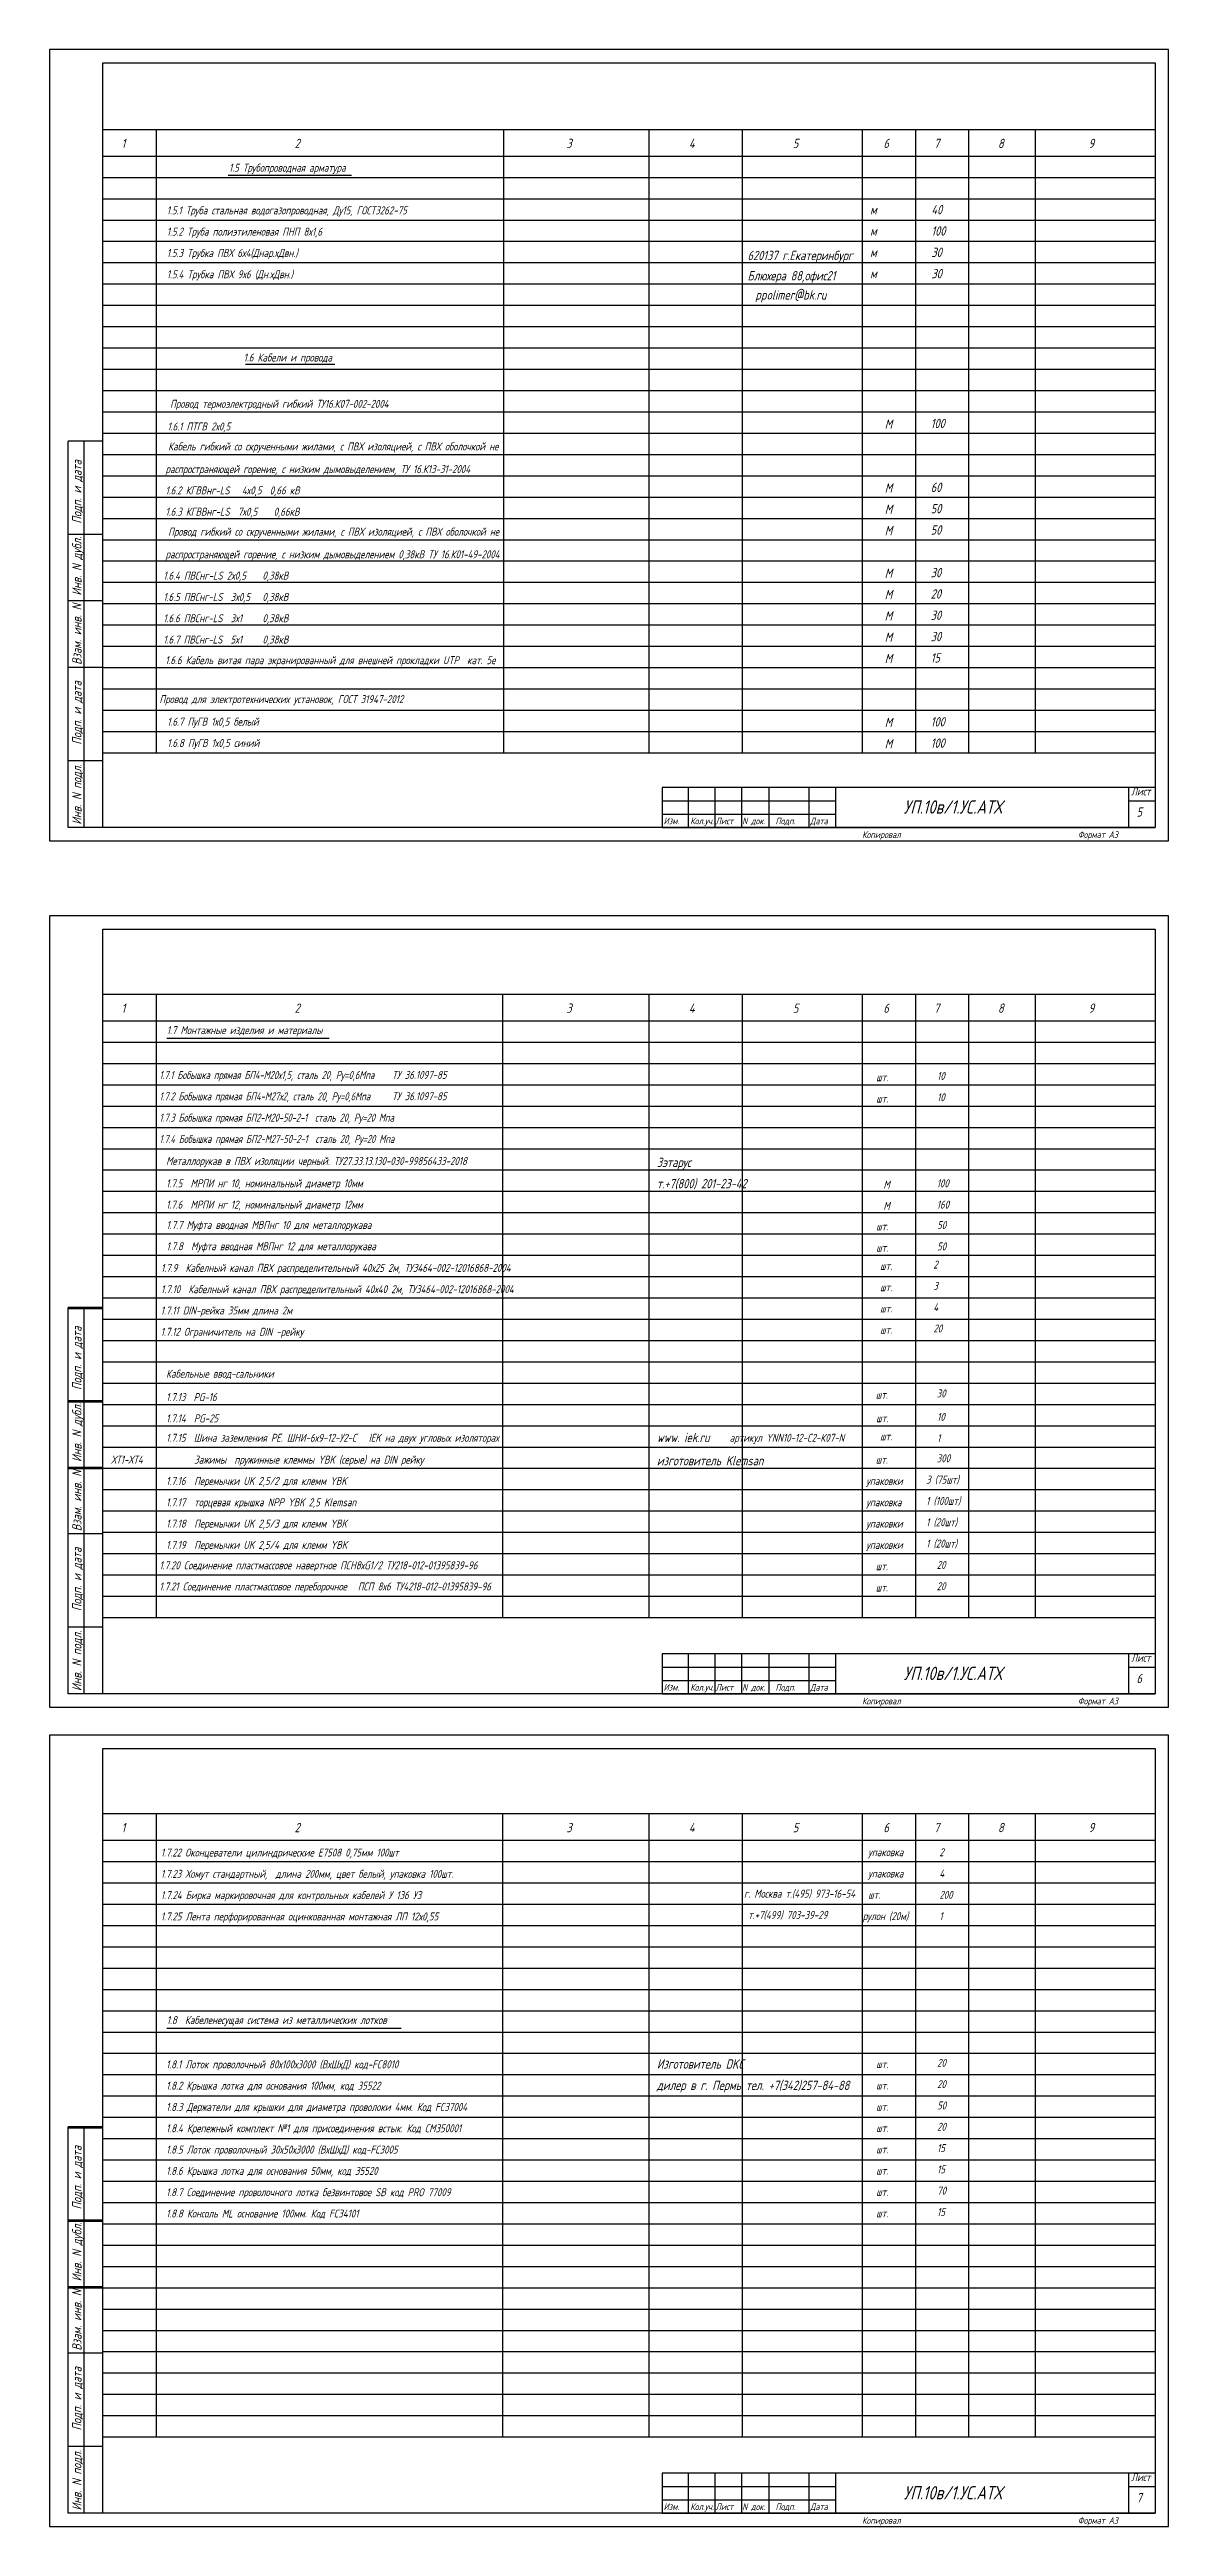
# Model space of a CAD drawing. Header units: millimetres. Extents: x 2 to 1308, y -4 to 926.
# Drawn here: x 888 to 1308, y -4 to 925 of the extents above; entities that cross this region are included whole.
import ezdxf

# ---------------------------------------------------------------- set-up
doc = ezdxf.new("R2010")
doc.units = ezdxf.units.MM
doc.linetypes.add('HIDDEN', pattern=[0.375, 0.25, -0.125])
doc.layers.add('MAIN', color=7, linetype='Continuous', lineweight=50)
doc.styles.get("Standard").update_dxf_attribs({"font": 'GOST_A.TTF', "width": 0.8, "oblique": 15, "height": 3})
doc.styles.add('СТАНДАРТ', font='GOST_A.TTF', dxfattribs={"oblique": 15, "height": 3.5})

msp = doc.modelspace()

# ---------------------------------------------------------------- texts
at = {"color": 7, "style": 'СТАНДАРТ', "oblique": 15}
for s, height, p in [('1', 3.5, (915.24, 888.41)), ('2', 3.5, (980.24, 888.41)), ('3', 3.5, (1082.24, 888.41)), ('4', 3.5, (1128.24, 888.41)), ('5', 3.5, (1167.24, 888.41)), ('6', 3.5, (1201.24, 888.41)), ('7', 3.5, (1220.24, 888.41)), ('8', 3.5, (1244.24, 888.41)), ('9', 3.5, (1278.24, 888.41)), ('1.5 Трубопроводная арматура', 3, (955.58, 879.54)), ('1.5.1 Труба стальная водогазопроводная, Ду15, ГОСТ3262-75', 3, (932.24, 863.54)), ('м', 3.5, (1196.24, 863.54)), ('40', 3.5, (1219.24, 863.54)), ('1.5.2 Труба полиэтиленовая ПНП 8х1,6', 3, (932.24, 855.54)), ('м', 3.5, (1196.24, 855.54)), ('100', 3.5, (1219.24, 855.54)), ('1.5.3 Трубка ПВХ 6х4(Днар.хДвн.) ', 3, (932.24, 847.54)), ('620137 г.Екатеринбург', 3.5, (1150.24, 846.35)), ('м', 3.5, (1196.24, 847.54)), ('30', 3.5, (1219.24, 847.54)), ('1.5.4 Трубка ПВХ 9х6 (Дн.хДвн.)', 3, (932.24, 839.54)), ('Блюхера 88,офис21', 3.5, (1150.24, 838.76)), ('м', 3.5, (1196.24, 839.54)), ('30', 3.5, (1219.24, 839.54)), ('ppolimer@bk.ru', 3.5, (1153.17, 831.54)), ('1.6 Кабели и провода', 3, (961.08, 808.29)), ('Копировал', 2.5, (1193.24, 629.41)), ('Копировал', 2.5, (1193.24, 629.41)), ('Формат A3', 2.5, (1274.24, 629.41)), ('Формат A3', 2.5, (1274.24, 629.41)), ('1', 3.5, (915.24, 563.78)), ('2', 3.5, (980.24, 563.78)), ('3', 3.5, (1082.24, 563.78)), ('4', 3.5, (1128.24, 563.78)), ('5', 3.5, (1167.24, 563.78)), ('6', 3.5, (1201.24, 563.78)), ('7', 3.5, (1220.24, 563.78)), ('8', 3.5, (1244.24, 563.78)), ('9', 3.5, (1278.24, 563.78)), ('Зэтарус', 3.5, (1116.21, 505.9)), ('т.+7(800) 201-23-42', 3.5, (1116.21, 497.9)), ('www. iek.ru', 3.5, (1116.21, 402.61)), ('изготовитель Klemsan', 3.5, (1116.21, 393.9)), ('Копировал', 2.5, (1193.24, 304.15)), ('Копировал', 2.5, (1193.24, 304.15)), ('1', 3.5, (915.24, 256.16)), ('2', 3.5, (980.24, 256.16)), ('3', 3.5, (1082.24, 256.16)), ('4', 3.5, (1128.24, 256.16)), ('5', 3.5, (1167.24, 256.16)), ('6', 3.5, (1201.24, 256.16)), ('7', 3.5, (1220.24, 256.16)), ('8', 3.5, (1244.24, 256.16)), ('9', 3.5, (1278.24, 256.16)), ('Изготовитель DKC', 3.5, (1116.21, 167.4)), ('дилер в г. Пермь тел. +7(342)257-84-88', 3.5, (1116.21, 159.4)), ('Копировал', 2.5, (1193.24, -3.46)), ('Копировал', 2.5, (1193.24, -3.46))]:
    msp.add_text(s, height=height, dxfattribs=at).set_placement(p)
at = {"color": 7, "linetype": 'Continuous', "style": 'СТАНДАРТ', "oblique": 15}
for s, height, p in [('Провод термоэлектродный гибкий ТУ16.К07-002-2004 ', 3, (933.49, 790.91)), ('1.6.1 ПТГВ 2х0,5', 3, (932.49, 782.41)), ('M', 3.5, (1201.74, 783.04)), ('100', 3.5, (1218.99, 783.29)), ('Кабель гибкий со скрученными жилами, с ПВХ изоляцией, с ПВХ оболочкой не ', 3, (932.77, 774.91)), ('распространяющей горение, с низким дымовыделением, ТУ 16.К13-31-2004', 3, (931.77, 766.41)), ('M', 3.5, (1201.74, 759.04)), ('60', 3.5, (1218.99, 759.29)), ('1.6.2 КГВВнг-LS   4х0,5  0,66 кВ', 3, (931.77, 758.41)), ('1.6.3 КГВВнг-LS  7х0,5    0,66кВ', 3, (931.77, 750.41)), ('M', 3.5, (1201.74, 751.04)), ('50', 3.5, (1218.99, 751.29)), ('Провод гибкий со скрученными жилами, с ПВХ изоляцией, с ПВХ оболочкой не ', 3, (932.77, 742.91)), ('M', 3.5, (1201.74, 743.04)), ('50', 3.5, (1218.99, 743.29)), ('распространяющей горение, с низким дымовыделением 0,38кВ ТУ 16.К01-49-2004 ', 3, (931.77, 734.41)), ('1.6.4 ПВСнг-LS 2х0,5    0,38кВ', 3, (930.95, 726.41)), ('M', 3.5, (1201.74, 727.04)), ('30', 3.5, (1218.99, 727.29)), ('1.6.5 ПВСнг-LS  3х0,5   0,38кВ', 3, (930.95, 718.41)), ('M', 3.5, (1201.74, 719.04)), ('20', 3.5, (1218.99, 719.29)), ('1.6.6 ПВСнг-LS  3х1     0,38кВ', 3, (930.95, 710.41)), ('M', 3.5, (1201.74, 711.04)), ('30', 3.5, (1218.99, 711.29)), ('30', 3.5, (1218.99, 703.29)), ('1.6.7 ПВСнг-LS  5х1     0,38кВ', 3, (930.95, 702.41)), ('1.6.6 Кабель витая пара экранированный для внешней прокладки UTP  кат. 5е', 3, (931.67, 694.67)), ('M', 3.5, (1201.74, 703.04)), ('M', 3.5, (1201.74, 695.04)), ('15', 3.5, (1218.99, 695.29)), ('Провод для электротехнических установок, ГОСТ 31947-2012', 3, (929.49, 680.04)), ('1.6.7 ПуГВ 1х0,5 белый', 3, (932.42, 671.59)), ('M', 3.5, (1201.74, 671.04)), ('100', 3.5, (1218.99, 671.29)), ('1.6.8 ПуГВ 1х0,5 синий', 3, (932.42, 663.59)), ('M', 3.5, (1201.74, 663.04)), ('100', 3.5, (1218.99, 663.29))]:
    msp.add_text(s, height=height, dxfattribs=at).set_placement(p)
at = {"color": 7, "lineweight": 30, "style": 'СТАНДАРТ', "oblique": 15}
for s, p in [('Подп. и дата', (900.24, 747.41)), ('Инв. N дубл.', (900.24, 720.41)), ('Взам. инв. N', (900.24, 694.41)), ('Подп. и дата', (900.24, 664.41)), ('Инв. N подл.', (900.24, 634.41)), ('Подп. и дата', (900.24, 422.15)), ('Инв. N дубл.', (900.24, 395.15)), ('Взам. инв. N', (900.24, 369.15)), ('Подп. и дата', (900.24, 339.15)), ('Инв. N подл.', (900.24, 309.15)), ('Подп. и дата', (900.24, 114.54)), ('Инв. N дубл.', (900.24, 87.54)), ('Взам. инв. N', (900.24, 61.54)), ('Подп. и дата', (900.24, 31.54)), ('Инв. N подл.', (900.24, 1.54))]:
    msp.add_text(s, height=3.5, rotation=90, dxfattribs=at).set_placement(p)
at = {"linetype": 'Continuous', "oblique": 15}
for p in [(1208.86, 638.56), (1208.86, 313.3), (1208.86, 5.69)]:
    msp.add_text('УП.10в/1.УС.АТХ', height=5, dxfattribs=at).set_placement(p)
at = {"color": 7, "lineweight": 30, "style": 'СТАНДАРТ', "oblique": 15}
for s, height, p in [('Лист', 3, (1294.24, 645.41)), ('5', 3.5, (1296.24, 637.41)), ('Лист', 3, (1294.24, 320.15)), ('6', 3.5, (1296.24, 312.15)), ('Формат A3', 2.5, (1274.24, 304.15)), ('Формат A3', 2.5, (1274.24, 304.15)), ('Лист', 3, (1294.24, 12.54)), ('7', 3.5, (1296.24, 4.54)), ('Формат A3', 2.5, (1274.24, -3.46)), ('Формат A3', 2.5, (1274.24, -3.46))]:
    msp.add_text(s, height=height, dxfattribs=at).set_placement(p)
at = {"color": 0, "linetype": 'Continuous', "style": 'СТАНДАРТ', "oblique": 15}
for s, p in [('Изм.', (1118.74, 634.58)), ('Кол.уч.', (1128.74, 634.58)), ('N док.', (1148.24, 634.58)), ('Подп.', (1160.74, 634.58)), ('Дата', (1173.74, 634.58)), ('Изм.', (1118.74, 309.32)), ('Кол.уч.', (1128.74, 309.32)), ('N док.', (1148.24, 309.32)), ('Подп.', (1160.74, 309.32)), ('Дата', (1173.74, 309.32)), ('Изм.', (1118.74, 1.71)), ('Кол.уч.', (1128.74, 1.71)), ('N док.', (1148.24, 1.71)), ('Подп.', (1160.74, 1.71)), ('Дата', (1173.74, 1.71))]:
    msp.add_text(s, height=2.5, dxfattribs=at).set_placement(p)
at = {"color": 0, "linetype": 'Continuous', "lineweight": 30, "style": 'СТАНДАРТ', "oblique": 15}
for p in [(1138.24, 634.58), (1138.24, 309.32), (1138.24, 1.71)]:
    msp.add_text('Лист', height=2.5, dxfattribs=at).set_placement(p)
at = {"color": 7, "oblique": 15}
for s, p in [('1.7 Монтажные изделия и материалы', (932.24, 555.78)), ('1.8  Кабеленесущая система из металлических лотков', (932.24, 184.16))]:
    msp.add_text(s, height=3, dxfattribs=at).set_placement(p)
at = {"color": 7, "linetype": 'Continuous', "oblique": 15}
for s, p in [('шт.', (1198.5, 538.09)), ('10', (1221.38, 538.59)), ('шт.', (1198.5, 530.09)), ('10', (1221.38, 530.59)), ('1.7.5  МРПИ нг 10, номинальный диаметр 10мм', (931.99, 498.28)), ('1.7.6  МРПИ нг 12, номинальный диаметр 12мм', (931.99, 490.28)), ('M', (1201.24, 497.78)), ('100', (1221.24, 498.28)), ('160', (1221.24, 490.28)), ('шт.', (1198.5, 482.09)), ('M', (1201.24, 489.78)), ('50', (1221.38, 482.59)), ('шт.', (1198.5, 474.09)), ('50', (1221.38, 474.59)), ('1.7.9  Кабелный канал ПВХ распределительный 40х25 2м, ТУ3464-002-12016868-2004', (930.08, 466.53)), ('шт.', (1199.99, 467.28)), ('2', (1219.99, 467.78)), ('1.7.10  Кабелный канал ПВХ распределительный 40х40 2м, ТУ3464-002-12016868-2004', (930.08, 458.53)), ('шт.', (1199.99, 459.28)), ('3', (1219.99, 459.78)), ('1.7.11 DIN-рейка 35мм длина 2м', (929.96, 450.53)), ('шт.', (1199.99, 451.28)), ('20', (1219.99, 443.78)), ('4', (1219.99, 451.78)), ('1.7.12 Ограничитель на DIN -рейку', (929.96, 442.53)), ('шт.', (1199.99, 443.28)), ('1.7.13  PG-16', (931.99, 418.03)), ('шт.', (1198.37, 418.9)), ('30', (1221.24, 419.4)), ('1.7.14  PG-25', (931.99, 410.03)), ('шт.', (1198.5, 410.09)), ('10', (1221.38, 410.59)), ('1.7.15  Шина заземления РE. ШНИ-6х9-12-У2-С   IEK на двух угловых изоляторах ', (931.99, 402.73)), ('  артикул YNN10-12-C2-К07-N   ', (1140.44, 402.73)), ('шт.', (1199.99, 403.28)), ('1', (1221.38, 402.59)), ('ХТ1-ХТ4', (911.37, 394.53)), (' Зажимы  пружинные клеммы YBK (серые) на DIN рейку', (940.99, 394.53)), ('шт.', (1198.37, 394.53)), ('300', (1221.24, 395.03)), ('1.7.16', (931.99, 386.53)), ('1.7.17', (931.99, 378.53)), (' Перемычки UK 2,5/2 для клемм YBK', (940.99, 386.53)), (' торцевая крышка NPP YBK 2,5 Klemsan', (940.99, 378.53)), ('упаковки', (1194.78, 386.53)), ('3 (75шт)', (1217.26, 387.03)), ('1 (100шт)', (1217.26, 379.03)), ('1.7.18', (931.99, 370.53)), (' Перемычки UK 2,5/3 для клемм YBK', (940.99, 370.53)), ('упаковка', (1194.78, 378.53)), ('упаковки', (1194.78, 370.53)), ('1 (20шт)', (1217.26, 371.03)), ('1.7.19', (931.99, 362.53)), (' Перемычки UK 2,5/4 для клемм YBK', (940.99, 362.53)), ('упаковки', (1194.78, 362.53)), ('1 (20шт)', (1217.26, 363.03)), ('шт.', (1198.37, 354.53)), ('20', (1221.24, 355.03)), ('шт.', (1198.37, 346.53)), ('20', (1221.24, 347.03)), ('упаковка', (1195.49, 247.16)), ('2', (1222.24, 247.16)), ('4', (1222.24, 239.16)), ('упаковка', (1195.49, 239.16)), ('шт.', (1195.49, 231.16)), ('200', (1222.24, 231.16)), ('рулон (20м)', (1193.47, 223.16)), ('1', (1222.24, 223.16)), ('1.8.1 Лоток проволочный 80х100х3000 (ВхШхД) код-FC8010', (931.99, 167.52)), ('шт.', (1198.5, 167.59)), ('20', (1221.38, 168.09)), ('1.8.2 Крышка лотка для основания 100мм, код 35522', (931.99, 159.52)), ('шт.', (1198.5, 159.59)), ('20', (1221.38, 160.09)), ('1.8.3 Держатели для крышки для диаметра проволоки 4мм. Код FC37004', (931.99, 151.52)), ('шт.', (1198.5, 151.59)), ('50', (1221.38, 152.09)), ('1.8.4 Крепежный комплект №1 для присоединения встык. Код СМ350001', (931.99, 143.52)), ('шт.', (1198.5, 143.59)), ('20', (1221.38, 144.09)), ('1.8.5 Лоток проволочный 30х50х3000 (ВхШхД) код-FC3005', (931.99, 135.52)), ('1.8.6 Крышка лотка для основания 50мм, код 35520', (931.99, 127.52)), ('шт.', (1198.5, 135.59)), ('15', (1221.38, 136.09)), ('15', (1221.38, 128.09)), ('1.8.7 Соединение проволочного лотка безвинтовое SB код PRO 77009', (931.99, 119.52)), ('шт.', (1198.5, 127.59)), ('шт.', (1198.5, 119.59)), ('70', (1221.38, 120.09)), ('1.8.8 Консоль ML основание 100мм. Код FC34101', (931.99, 111.52)), ('шт.', (1198.5, 111.59)), ('15', (1221.38, 112.09))]:
    msp.add_text(s, height=3, dxfattribs=at).set_placement(p)
at = {"color": 7, "linetype": 'HIDDEN', "oblique": 15}
for s, p in [('Металлорукав в ПВХ изоляции черный. ТУ27.33.13.130-030-99856433-2018', (931.99, 506.65)), ('1.7.7 Муфта вводная МВПнг 10 для металлорукава', (932.12, 482.65)), ('1.7.8  Муфта вводная МВПнг 12 для металлорукава', (932.12, 474.65)), ('Кабельные ввод-сальники', (931.99, 426.78)), ('1.7.22 Оконцеватели цилиндрические Е7508 0,75мм 100шт', (930, 247.04)), ('1.7.23 Хомут стандартный,  длина 200мм, цвет белый, упаковка 100шт.', (930, 239.04)), ('1.7.24 Бирка маркировочная для контрольных кабелей У 136 У3 ', (930, 231.04)), ('1.7.25 Лента перфорированная оцинкованная монтажная ЛП 12х0,55   ', (930, 223.04))]:
    msp.add_text(s, height=3, dxfattribs=at).set_placement(p)
at = {"oblique": 15}
for s, p in [('г. Москва т.(495) 973-16-54', (1148.94, 231.6)), (' т.+7(499) 703-39-29', (1148.94, 223.6))]:
    msp.add_text(s, height=3, dxfattribs=at).set_placement(p)
at = {"layer": 'MAIN', "color": 7, "linetype": 'Continuous', "lineweight": -3, "oblique": 15, "width": 0.95}
for s, p in [('1.7.1 Бобышка прямая БП4-М20х1,5, сталь 20, Ру=0,6Мпа', (929.48, 538.93)), ('1.7.2 Бобышка прямая БП4-М27х2, сталь 20, Ру=0,6Мпа', (929.48, 530.93)), ('1.7.3 Бобышка прямая БП2-М20-50-2-1  сталь 20, Ру=20 Мпа', (929.48, 522.93)), ('1.7.4 Бобышка прямая БП2-М27-50-2-1  сталь 20, Ру=20 Мпа', (929.48, 514.93))]:
    msp.add_text(s, height=3, dxfattribs=at).set_placement(p)
at = {"layer": 'MAIN', "color": 7, "linetype": 'Continuous', "lineweight": -3, "oblique": 15}
for s, p in [('        ТУ 36.1097-85', (1004.52, 538.98)), ('        ТУ 36.1097-85', (1004.52, 530.98)), ('1.7.20 Соединение пластмассовое навертное ПСН8хG1/2 ТУ218-012-01395839-96', (929.48, 354.87)), ('1.7.21 Соединение пластмассовое переборочное', (929.48, 346.93)), ('  ПСП 8х6 ТУ4218-012-01395839-96', (1000.86, 346.93))]:
    msp.add_text(s, height=3, dxfattribs=at).set_placement(p)

# ---------------------------------------------------------------- linework, layer by layer
at = {"color": 7}
for p, q in [((888.24, 925.41), (888.24, 628.41)), ((1308.24, 925.41), (888.24, 925.41)), ((1308.24, 628.41), (1308.24, 925.41)), ((908.24, 895.41), (1303.24, 895.41)), ((928.24, 895.41), (928.24, 661.41)), ((928.24, 895.41), (928.24, 661.41)), ((1058.58, 895.41), (1058.58, 661.41)), ((1113.24, 895.41), (1113.24, 661.41)), ((1148.24, 895.41), (1148.24, 661.41)), ((1193.24, 895.41), (1193.24, 661.41)), ((1213.24, 895.41), (1213.24, 661.41)), ((1233.24, 895.41), (1233.24, 661.41)), ((1258.24, 895.41), (1258.24, 661.41)), ((908.24, 885.41), (1303.24, 885.41)), ((908.24, 877.41), (1303.24, 877.41)), ((908.24, 869.41), (1303.24, 869.41)), ((908.24, 861.41), (1303.24, 861.41)), ((908.24, 853.41), (1303.24, 853.41)), ((908.24, 845.41), (1303.24, 845.41)), ((908.24, 837.41), (1303.24, 837.41)), ((908.24, 829.41), (1303.24, 829.41)), ((908.24, 821.41), (1303.24, 821.41)), ((908.24, 813.41), (1303.24, 813.41)), ((908.24, 805.41), (1303.24, 805.41)), ((908.24, 797.41), (1303.24, 797.41)), ((908.24, 789.41), (1303.24, 789.41)), ((908.24, 781.41), (1303.24, 781.41)), ((908.24, 773.41), (1303.24, 773.41)), ((908.24, 765.41), (1303.24, 765.41)), ((908.24, 757.41), (1303.24, 757.41)), ((908.24, 749.41), (1303.24, 749.41)), ((908.24, 741.41), (1303.24, 741.41)), ((908.24, 733.41), (1303.24, 733.41)), ((908.24, 725.41), (1303.24, 725.41)), ((908.24, 717.41), (1303.24, 717.41)), ((908.24, 709.41), (1303.24, 709.41)), ((908.24, 701.41), (1303.24, 701.41)), ((908.24, 693.41), (1303.24, 693.41)), ((908.24, 685.41), (1303.24, 685.41)), ((908.24, 677.41), (1303.24, 677.41)), ((908.24, 669.41), (1303.24, 669.41)), ((908.24, 661.41), (1303.24, 661.41)), ((1118.24, 643.41), (1183.24, 643.41)), ((888.24, 628.41), (1308.24, 628.41)), ((1308.24, 600.15), (888.24, 600.15)), ((888.24, 600.15), (888.24, 303.15)), ((1308.24, 303.15), (1308.24, 600.15)), ((908.24, 570.78), (1303.24, 570.78)), ((928.24, 570.78), (928.24, 336.78)), ((1058.24, 570.78), (1058.24, 336.78)), ((1113.24, 570.78), (1113.24, 336.78)), ((1148.24, 570.78), (1148.24, 336.78)), ((1193.24, 570.78), (1193.24, 336.78)), ((1213.24, 570.78), (1213.24, 336.78)), ((1233.24, 570.78), (1233.24, 336.78)), ((1258.24, 570.78), (1258.24, 336.78)), ((908.24, 560.78), (1303.24, 560.78)), ((908.24, 552.78), (1303.24, 552.78)), ((932.24, 554.28), (993.19, 554.28)), ((908.24, 544.78), (1303.24, 544.78)), ((908.24, 536.78), (1303.24, 536.78)), ((908.24, 528.78), (1303.24, 528.78)), ((908.24, 520.78), (1303.24, 520.78)), ((908.24, 512.78), (1303.24, 512.78)), ((908.24, 504.78), (1303.24, 504.78)), ((908.24, 496.78), (1303.24, 496.78)), ((908.24, 488.78), (1303.24, 488.78)), ((908.24, 480.78), (1303.24, 480.78)), ((908.24, 472.78), (1303.24, 472.78)), ((908.24, 464.78), (1303.24, 464.78)), ((908.24, 456.78), (1303.24, 456.78)), ((908.24, 448.78), (1303.24, 448.78)), ((908.24, 440.78), (1303.24, 440.78)), ((908.24, 432.78), (1303.24, 432.78)), ((908.24, 424.78), (1303.24, 424.78)), ((908.24, 416.78), (1303.24, 416.78)), ((908.24, 408.78), (1303.24, 408.78)), ((908.24, 400.78), (1303.24, 400.78)), ((908.24, 392.78), (1303.24, 392.78)), ((908.24, 384.78), (1303.24, 384.78)), ((908.24, 376.78), (1303.24, 376.78)), ((908.24, 368.78), (1303.24, 368.78)), ((908.24, 360.78), (1303.24, 360.78)), ((908.24, 352.78), (1303.24, 352.78)), ((908.24, 344.78), (1303.24, 344.78)), ((908.24, 336.78), (1303.24, 336.78)), ((1118.24, 318.15), (1183.24, 318.15)), ((888.24, 303.15), (1308.24, 303.15)), ((1308.24, 292.54), (888.24, 292.54)), ((888.24, 292.54), (888.24, -4.46)), ((1308.24, -4.46), (1308.24, 292.54)), ((908.24, 263.16), (1303.24, 263.16)), ((928.24, 263.16), (928.24, 29.16)), ((1058.24, 263.16), (1058.24, 29.16)), ((1113.24, 263.16), (1113.24, 29.16)), ((1148.24, 263.16), (1148.24, 29.16)), ((1193.24, 263.16), (1193.24, 29.16)), ((1213.24, 263.16), (1213.24, 29.16)), ((1233.24, 263.16), (1233.24, 29.16)), ((1258.24, 263.16), (1258.24, 29.16)), ((908.24, 253.16), (1303.24, 253.16)), ((908.24, 245.16), (1303.24, 245.16)), ((908.24, 237.16), (1303.24, 237.16)), ((908.24, 229.16), (1303.24, 229.16)), ((908.24, 221.16), (1303.24, 221.16)), ((908.24, 213.16), (1303.24, 213.16)), ((908.24, 205.16), (1303.24, 205.16)), ((908.24, 197.16), (1303.24, 197.16)), ((908.24, 189.16), (1303.24, 189.16)), ((908.24, 181.16), (1303.24, 181.16)), ((932.24, 182.66), (1020.23, 182.66)), ((908.24, 173.16), (1303.24, 173.16)), ((908.24, 165.16), (1303.24, 165.16)), ((908.24, 157.16), (1303.24, 157.16)), ((908.24, 149.16), (1303.24, 149.16)), ((908.24, 141.16), (1303.24, 141.16)), ((908.24, 133.16), (1303.24, 133.16)), ((908.24, 125.16), (1303.24, 125.16)), ((908.24, 117.16), (1303.24, 117.16)), ((908.24, 109.16), (1303.24, 109.16)), ((908.24, 101.16), (1303.24, 101.16)), ((908.24, 93.16), (1303.24, 93.16)), ((908.24, 85.16), (1303.24, 85.16)), ((908.24, 77.16), (1303.24, 77.16)), ((908.24, 69.16), (1303.24, 69.16)), ((908.24, 61.16), (1303.24, 61.16)), ((908.24, 53.16), (1303.24, 53.16)), ((908.24, 45.16), (1303.24, 45.16)), ((908.24, 37.16), (1303.24, 37.16)), ((908.24, 29.16), (1303.24, 29.16)), ((1118.24, 10.54), (1183.24, 10.54)), ((888.24, -4.46), (1308.24, -4.46))]:
    msp.add_line(p, q, dxfattribs=at)
at = {"color": 7, "lineweight": 30}
for p, q in [((908.24, 633.41), (908.24, 920.41)), ((908.24, 920.41), (1303.24, 920.41)), ((1303.24, 920.41), (1303.24, 633.41)), ((895.24, 633.41), (895.24, 778.41)), ((908.24, 778.41), (895.24, 778.41)), ((901.24, 633.41), (901.24, 778.41)), ((908.24, 743.41), (895.24, 743.41)), ((908.24, 718.41), (895.24, 718.41)), ((908.24, 693.41), (895.24, 693.41)), ((908.24, 658.41), (895.24, 658.41)), ((1118.24, 648.41), (1118.24, 633.41)), ((1303.24, 648.41), (1118.24, 648.41)), ((1127.99, 648.41), (1127.99, 633.41)), ((1137.99, 648.41), (1137.99, 633.41)), ((1147.99, 648.41), (1147.99, 633.41)), ((1158.24, 648.41), (1158.24, 633.41)), ((1173.24, 648.41), (1173.24, 633.41)), ((1183.24, 648.41), (1183.24, 633.41)), ((1293.24, 648.41), (1293.24, 633.41)), ((1293.24, 643.41), (1303.24, 643.41)), ((908.24, 633.41), (895.24, 633.41)), ((1303.24, 633.41), (908.24, 633.41)), ((1118.24, 638.41), (1183.24, 638.41)), ((1118.24, 633.41), (1303.24, 633.41)), ((908.24, 308.15), (908.24, 595.15)), ((908.24, 595.15), (1303.24, 595.15)), ((1303.24, 595.15), (1303.24, 308.15)), ((895.24, 308.15), (895.24, 453.15)), ((908.24, 453.15), (895.24, 453.15)), ((908.24, 452.65), (895.24, 452.65)), ((901.24, 308.15), (901.24, 453.15)), ((908.24, 418.15), (895.24, 418.15)), ((908.24, 417.65), (895.24, 417.65)), ((908.24, 393.15), (895.24, 393.15)), ((908.24, 392.65), (895.24, 392.65)), ((908.24, 368.15), (895.24, 368.15)), ((908.24, 333.15), (895.24, 333.15)), ((1118.24, 323.15), (1118.24, 308.15)), ((1303.24, 323.15), (1118.24, 323.15)), ((1127.99, 323.15), (1127.99, 308.15)), ((1137.99, 323.15), (1137.99, 308.15)), ((1147.99, 323.15), (1147.99, 308.15)), ((1158.24, 323.15), (1158.24, 308.15)), ((1173.24, 323.15), (1173.24, 308.15)), ((1183.24, 323.15), (1183.24, 308.15)), ((1293.24, 323.15), (1293.24, 308.15)), ((1293.24, 318.15), (1303.24, 318.15)), ((908.24, 308.15), (895.24, 308.15)), ((1303.24, 308.15), (908.24, 308.15)), ((1118.24, 313.15), (1183.24, 313.15)), ((1118.24, 308.15), (1303.24, 308.15)), ((908.24, 0.54), (908.24, 287.54)), ((908.24, 287.54), (1303.24, 287.54)), ((1303.24, 287.54), (1303.24, 0.54)), ((895.24, 0.54), (895.24, 145.54)), ((908.24, 145.54), (895.24, 145.54)), ((908.24, 145.04), (895.24, 145.04)), ((901.24, 0.54), (901.24, 145.54)), ((908.24, 110.54), (895.24, 110.54)), ((908.24, 110.04), (895.24, 110.04)), ((908.24, 85.54), (895.24, 85.54)), ((908.24, 85.04), (895.24, 85.04)), ((908.24, 60.54), (895.24, 60.54)), ((908.24, 25.54), (895.24, 25.54)), ((1118.24, 15.54), (1118.24, 0.54)), ((1303.24, 15.54), (1118.24, 15.54)), ((1127.99, 15.54), (1127.99, 0.54)), ((1137.99, 15.54), (1137.99, 0.54)), ((1147.99, 15.54), (1147.99, 0.54)), ((1158.24, 15.54), (1158.24, 0.54)), ((1173.24, 15.54), (1173.24, 0.54)), ((1183.24, 15.54), (1183.24, 0.54)), ((1293.24, 15.54), (1293.24, 0.54)), ((1293.24, 10.54), (1303.24, 10.54)), ((908.24, 0.54), (895.24, 0.54)), ((1303.24, 0.54), (908.24, 0.54)), ((1118.24, 5.54), (1183.24, 5.54)), ((1118.24, 0.54), (1303.24, 0.54))]:
    msp.add_line(p, q, dxfattribs=at)
at = {"color": 0}
for p, q in [((955.26, 878.3), (1001.63, 878.3)), ((961.75, 807.29), (995.3, 807.29))]:
    msp.add_line(p, q, dxfattribs=at)

msp.set_redraw_order([(e.dxf.handle, doc.entitydb.next_handle()) for e in msp.query("TEXT MTEXT ATTDEF DIMENSION ARC_DIMENSION")])  # texts and dimensions are drawn at this point

doc.saveas('drawing.dxf')
